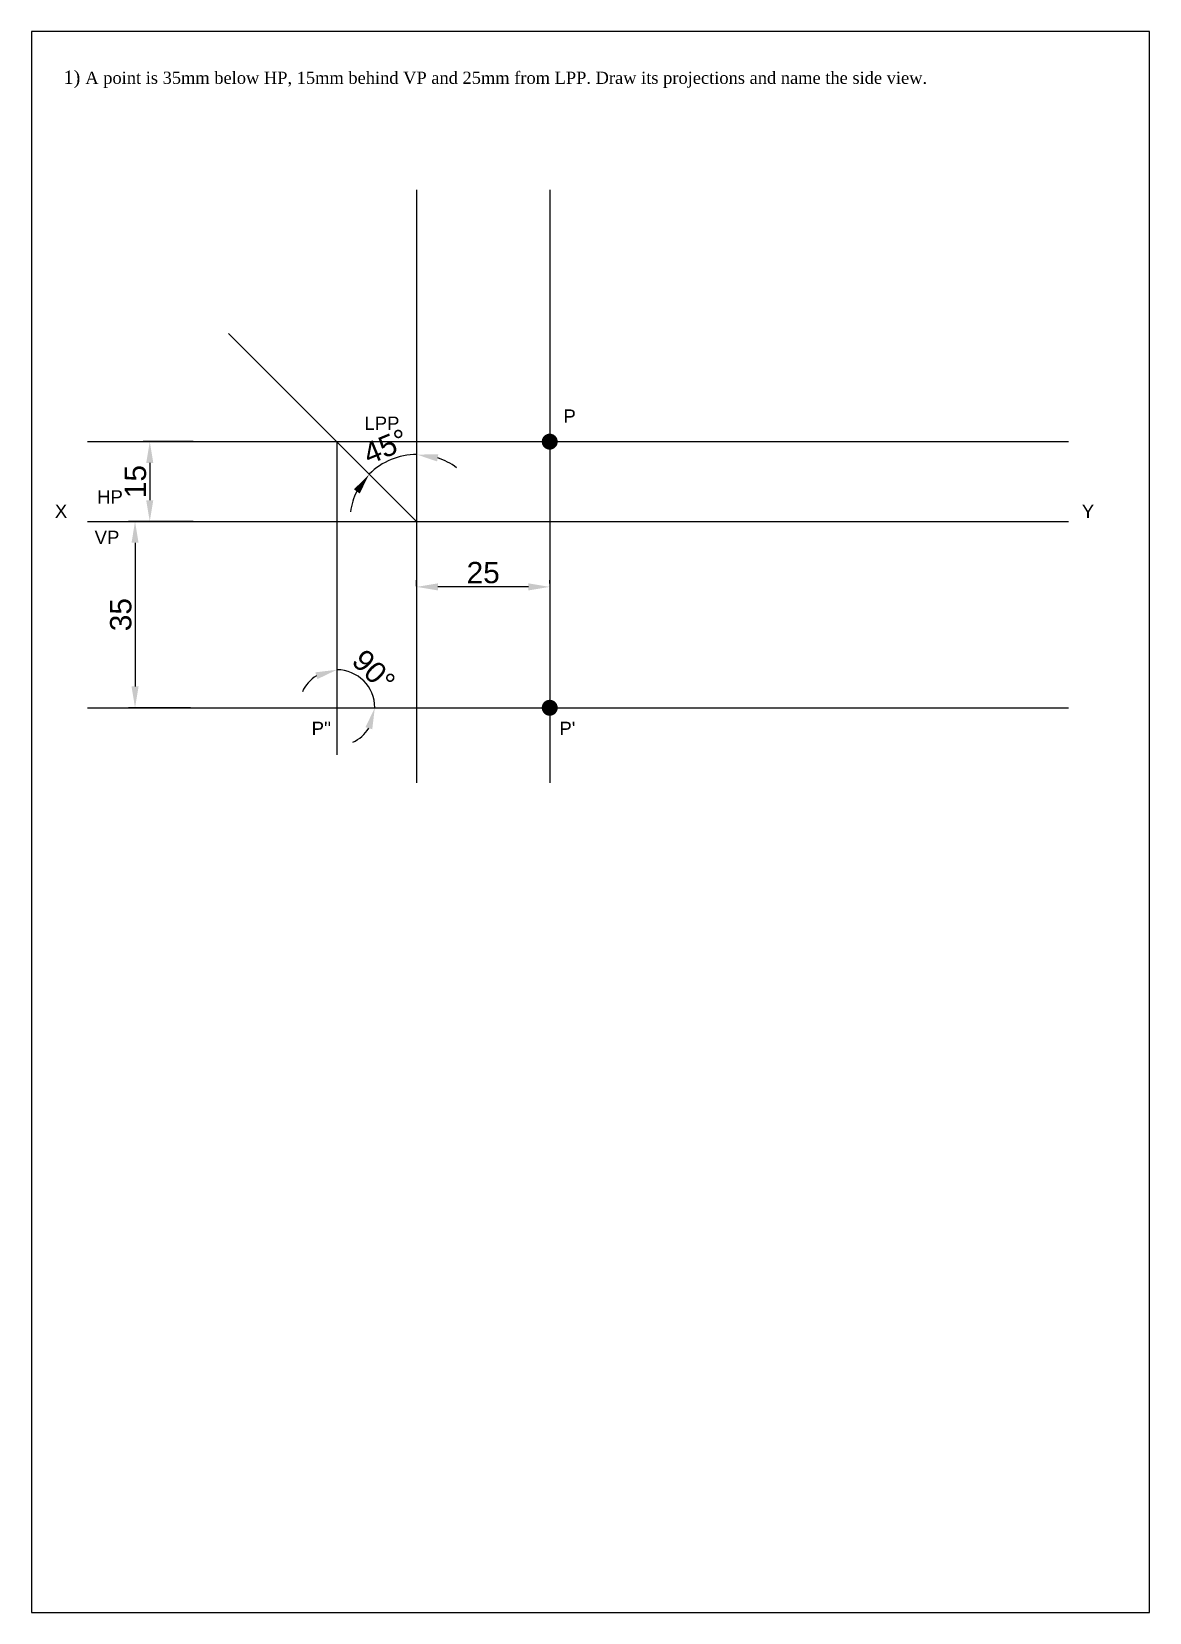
# Model space of a CAD drawing. Header units: millimetres. Extents: x 0 to 1139, y 0 to 297.
# Drawn here: x 0 to 210, y 0 to 297 of the extents above; entities that cross this region are included whole.
import ezdxf

# ---------------------------------------------------------------- set-up
doc = ezdxf.new("R2010")
doc.units = ezdxf.units.MM
doc.styles.get("Standard").update_dxf_attribs({"font": 'arial.ttf'})
doc.dimstyles.new('ISO-25', dxfattribs={"dimtxt": 4, "dimasz": 4, "dimexe": 1.25, "dimexo": 0.625, "dimtad": 1, "dimdec": 0, "dimtxsty": 'Standard', "dimcen": 2.5, "dimadec": 0, "dimazin": 0, "dimtfac": 1, "dimtdec": 0, "dimtmove": 0, "dimatfit": 3, "dimfxl": 1, "dimarcsym": 0})

msp = doc.modelspace()

# ---------------------------------------------------------------- texts
at = {"char_height": 2.5, "attachment_point": 1}
for s, width, insert in [('{\\fTimes New Roman|b0|i0|c0|p18;\\P1) \\H0.91667x;A point is 35mm below HP, 15mm behind VP and 25mm from LPP. Draw its projections and name the side view. }', 198.5078, (6, 293.85)), ('P', 5.4671, (99.91, 226.01)), ('LPP', 5.4671, (62.51, 224.67)), ('X', 5.4671, (4.36, 208.14)), ('HP', 5.4671, (12.29, 210.84)), ('Y', 5.4671, (197.3, 208.14)), ('VP', 5.4671, (11.83, 203.24)), ("P''", 5.4671, (52.6, 167.34)), ("P'", 5.4671, (99.15, 167.34))]:
    msp.add_mtext_dynamic_manual_height_columns(s, width=width, gutter_width=12.5, heights=[0], dxfattribs=dict(at, insert=insert))

# ---------------------------------------------------------------- blocks, each defined once
blk = doc.blocks.new('*D2')
at = {"color": 0, "lineweight": -2, "transparency": 16777216}
for p, q in [((30.33, 204.96), (18.18, 204.96)), ((19.43, 200.96), (19.43, 173.96)), ((29.87, 169.96), (18.18, 169.96))]:
    blk.add_line(p, q, dxfattribs=at)
at = {"color": 0, "transparency": 16777216}
for points in [[(18.77, 200.96), (20.1, 200.96), (19.43, 204.96)], [(18.77, 173.96), (20.1, 173.96), (19.43, 169.96)]]:
    blk.add_solid(points, dxfattribs=at)
at = {"layer": 'Defpoints', "color": 0, "transparency": 16777216}
for p in [(30.95, 204.96), (19.43, 169.96), (30.49, 169.96)]:
    blk.add_point(p, dxfattribs=at)
at = {"color": 0, "transparency": 16777216, "insert": (16.76, 187.46), "char_height": 4, "attachment_point": 5, "rotation": 90}
blk.add_mtext('35', dxfattribs=at)
blk = doc.blocks.new('*D3')
at = {"color": 0, "lineweight": -2, "transparency": 16777216}
for p, q in [((30.33, 219.96), (20.95, 219.96)), ((22.2, 215.96), (22.2, 208.96)), ((30.33, 204.96), (20.95, 204.96))]:
    blk.add_line(p, q, dxfattribs=at)
at = {"color": 0, "transparency": 16777216}
for points in [[(21.53, 215.96), (22.86, 215.96), (22.2, 219.96)], [(21.53, 208.96), (22.86, 208.96), (22.2, 204.96)]]:
    blk.add_solid(points, dxfattribs=at)
at = {"layer": 'Defpoints', "color": 0, "transparency": 16777216}
for p in [(30.95, 219.96), (22.2, 204.96), (30.95, 204.96)]:
    blk.add_point(p, dxfattribs=at)
at = {"color": 0, "transparency": 16777216, "insert": (19.53, 212.46), "char_height": 4, "attachment_point": 5, "rotation": 90}
blk.add_mtext('15', dxfattribs=at)
blk = doc.blocks.new('*D4')
at = {"color": 0, "lineweight": -2, "transparency": 16777216}
for p, q in [((72.34, 192.84), (72.34, 193.92)), ((97.34, 193.3), (97.34, 193.92)), ((93.34, 192.67), (76.34, 192.67))]:
    blk.add_line(p, q, dxfattribs=at)
at = {"color": 0, "transparency": 16777216}
for points in [[(76.34, 193.34), (76.34, 192.01), (72.34, 192.67)], [(93.34, 193.34), (93.34, 192.01), (97.34, 192.67)]]:
    blk.add_solid(points, dxfattribs=at)
at = {"layer": 'Defpoints', "color": 0, "transparency": 16777216}
for p in [(72.34, 192.67), (72.34, 192.21), (97.34, 192.67)]:
    blk.add_point(p, dxfattribs=at)
at = {"color": 0, "transparency": 16777216, "insert": (84.84, 195.34), "char_height": 4, "attachment_point": 5}
blk.add_mtext('25', dxfattribs=at)
blk = doc.blocks.new('*D5')
at = {"color": 0, "lineweight": -2, "transparency": 16777216}
for start, end in [(90, 135), (53.4278, 71.7139), (153.2861, 171.5722)]:
    blk.add_arc((72.34, 204.96), 12.59, start, end, dxfattribs=at)
at = {"color": 0, "transparency": 16777216}
for points in [[(76.18, 216.25), (76.4, 217.56), (72.34, 217.54)], [(60.56, 211), (61.64, 210.22), (63.44, 213.86)]]:
    blk.add_solid(points, dxfattribs=at)
at = {"layer": 'Defpoints', "color": 0, "transparency": 16777216}
for p in [(72.34, 267.29), (36.99, 240.31), (69.08, 217.11), (72.34, 204.96), (72.34, 155.89)]:
    blk.add_point(p, dxfattribs=at)
at = {"color": 0, "transparency": 16777216, "insert": (66.51, 219.04), "char_height": 4, "attachment_point": 5, "rotation": 22.5}
blk.add_mtext('45°', dxfattribs=at)
blk = doc.blocks.new('*D6')
at = {"color": 0, "lineweight": -2, "transparency": 16777216}
for start, end in [(122.5198, 155.0397), (0, 90), (294.9603, 327.4802)]:
    blk.add_arc((57.34, 169.96), 7.14, start, end, dxfattribs=at)
at = {"color": 0, "transparency": 16777216}
for points in [[(53.31, 176.62), (53.69, 175.34), (57.34, 177.1)], [(62.72, 166.3), (64, 165.93), (64.48, 169.96)]]:
    blk.add_solid(points, dxfattribs=at)
at = {"layer": 'Defpoints', "color": 0, "transparency": 16777216}
for p in [(57.34, 219.96), (63.53, 173.53), (10.51, 169.96), (194.8, 169.96), (57.34, 161.15)]:
    blk.add_point(p, dxfattribs=at)
at = {"color": 0, "transparency": 16777216, "insert": (64.28, 176.89), "char_height": 4, "attachment_point": 5, "rotation": 315}
blk.add_mtext('90°', dxfattribs=at)

# ---------------------------------------------------------------- dimensions: what is measured, and where the dimension line sits
for base, line1, line2, picture, middle in [((69.08, 217.11), ((72.34, 267.29), (72.34, 155.89)), ((72.34, 204.96), (36.99, 240.31)), '*D5', (66.51, 219.04)), ((63.53, 173.53), ((10.51, 169.96), (194.8, 169.96)), ((57.34, 219.96), (57.34, 161.15)), '*D6', (64.28, 176.89))]:
    dim = msp.add_angular_dim_2l(base=base, line1=line1, line2=line2, dimstyle='ISO-25')
    dim.commit()
    dim.dimension.update_dxf_attribs({"geometry": picture, "text_midpoint": middle})
for base, p1, p2, picture, middle in [((22.2, 204.96), (30.95, 219.96), (30.95, 204.96), '*D3', (19.53, 212.46)), ((19.43, 169.96), (30.95, 204.96), (30.49, 169.96), '*D2', (16.76, 187.46))]:
    dim = msp.add_linear_dim(base=base, p1=p1, p2=p2, angle=90, dimstyle='ISO-25')
    dim.commit()
    dim.dimension.update_dxf_attribs({"geometry": picture, "text_midpoint": middle})
dim = msp.add_linear_dim(base=(72.34, 192.67), p1=(97.34, 192.67), p2=(72.34, 192.21), dimstyle='ISO-25')
dim.commit()
dim.dimension.update_dxf_attribs({"geometry": '*D4', "text_midpoint": (84.84, 195.34)})

# ---------------------------------------------------------------- linework, layer by layer
for p, q in [((72.34, 267.29), (72.34, 155.89)), ((97.34, 267.29), (97.34, 155.89)), ((72.34, 204.96), (36.99, 240.31)), ((10.51, 219.96), (194.8, 219.96)), ((57.34, 219.96), (57.34, 161.15)), ((10.51, 204.96), (194.8, 204.96)), ((10.51, 169.96), (194.8, 169.96))]:
    msp.add_line(p, q)
msp.add_lwpolyline([(0, 0), (210, 0), (210, 297), (0, 297)], close=True)
at = {"const_width": 1.5}
for points in [[(96.59, 219.96, 1), (98.09, 219.96, 1)], [(96.59, 169.96, 1), (98.09, 169.96, 1)]]:
    msp.add_lwpolyline(points, format="xyb", close=True, dxfattribs=at)

msp.set_redraw_order([(e.dxf.handle, doc.entitydb.next_handle()) for e in msp.query("TEXT MTEXT ATTDEF DIMENSION ARC_DIMENSION")])  # texts and dimensions are drawn at this point

doc.saveas('drawing.dxf')
